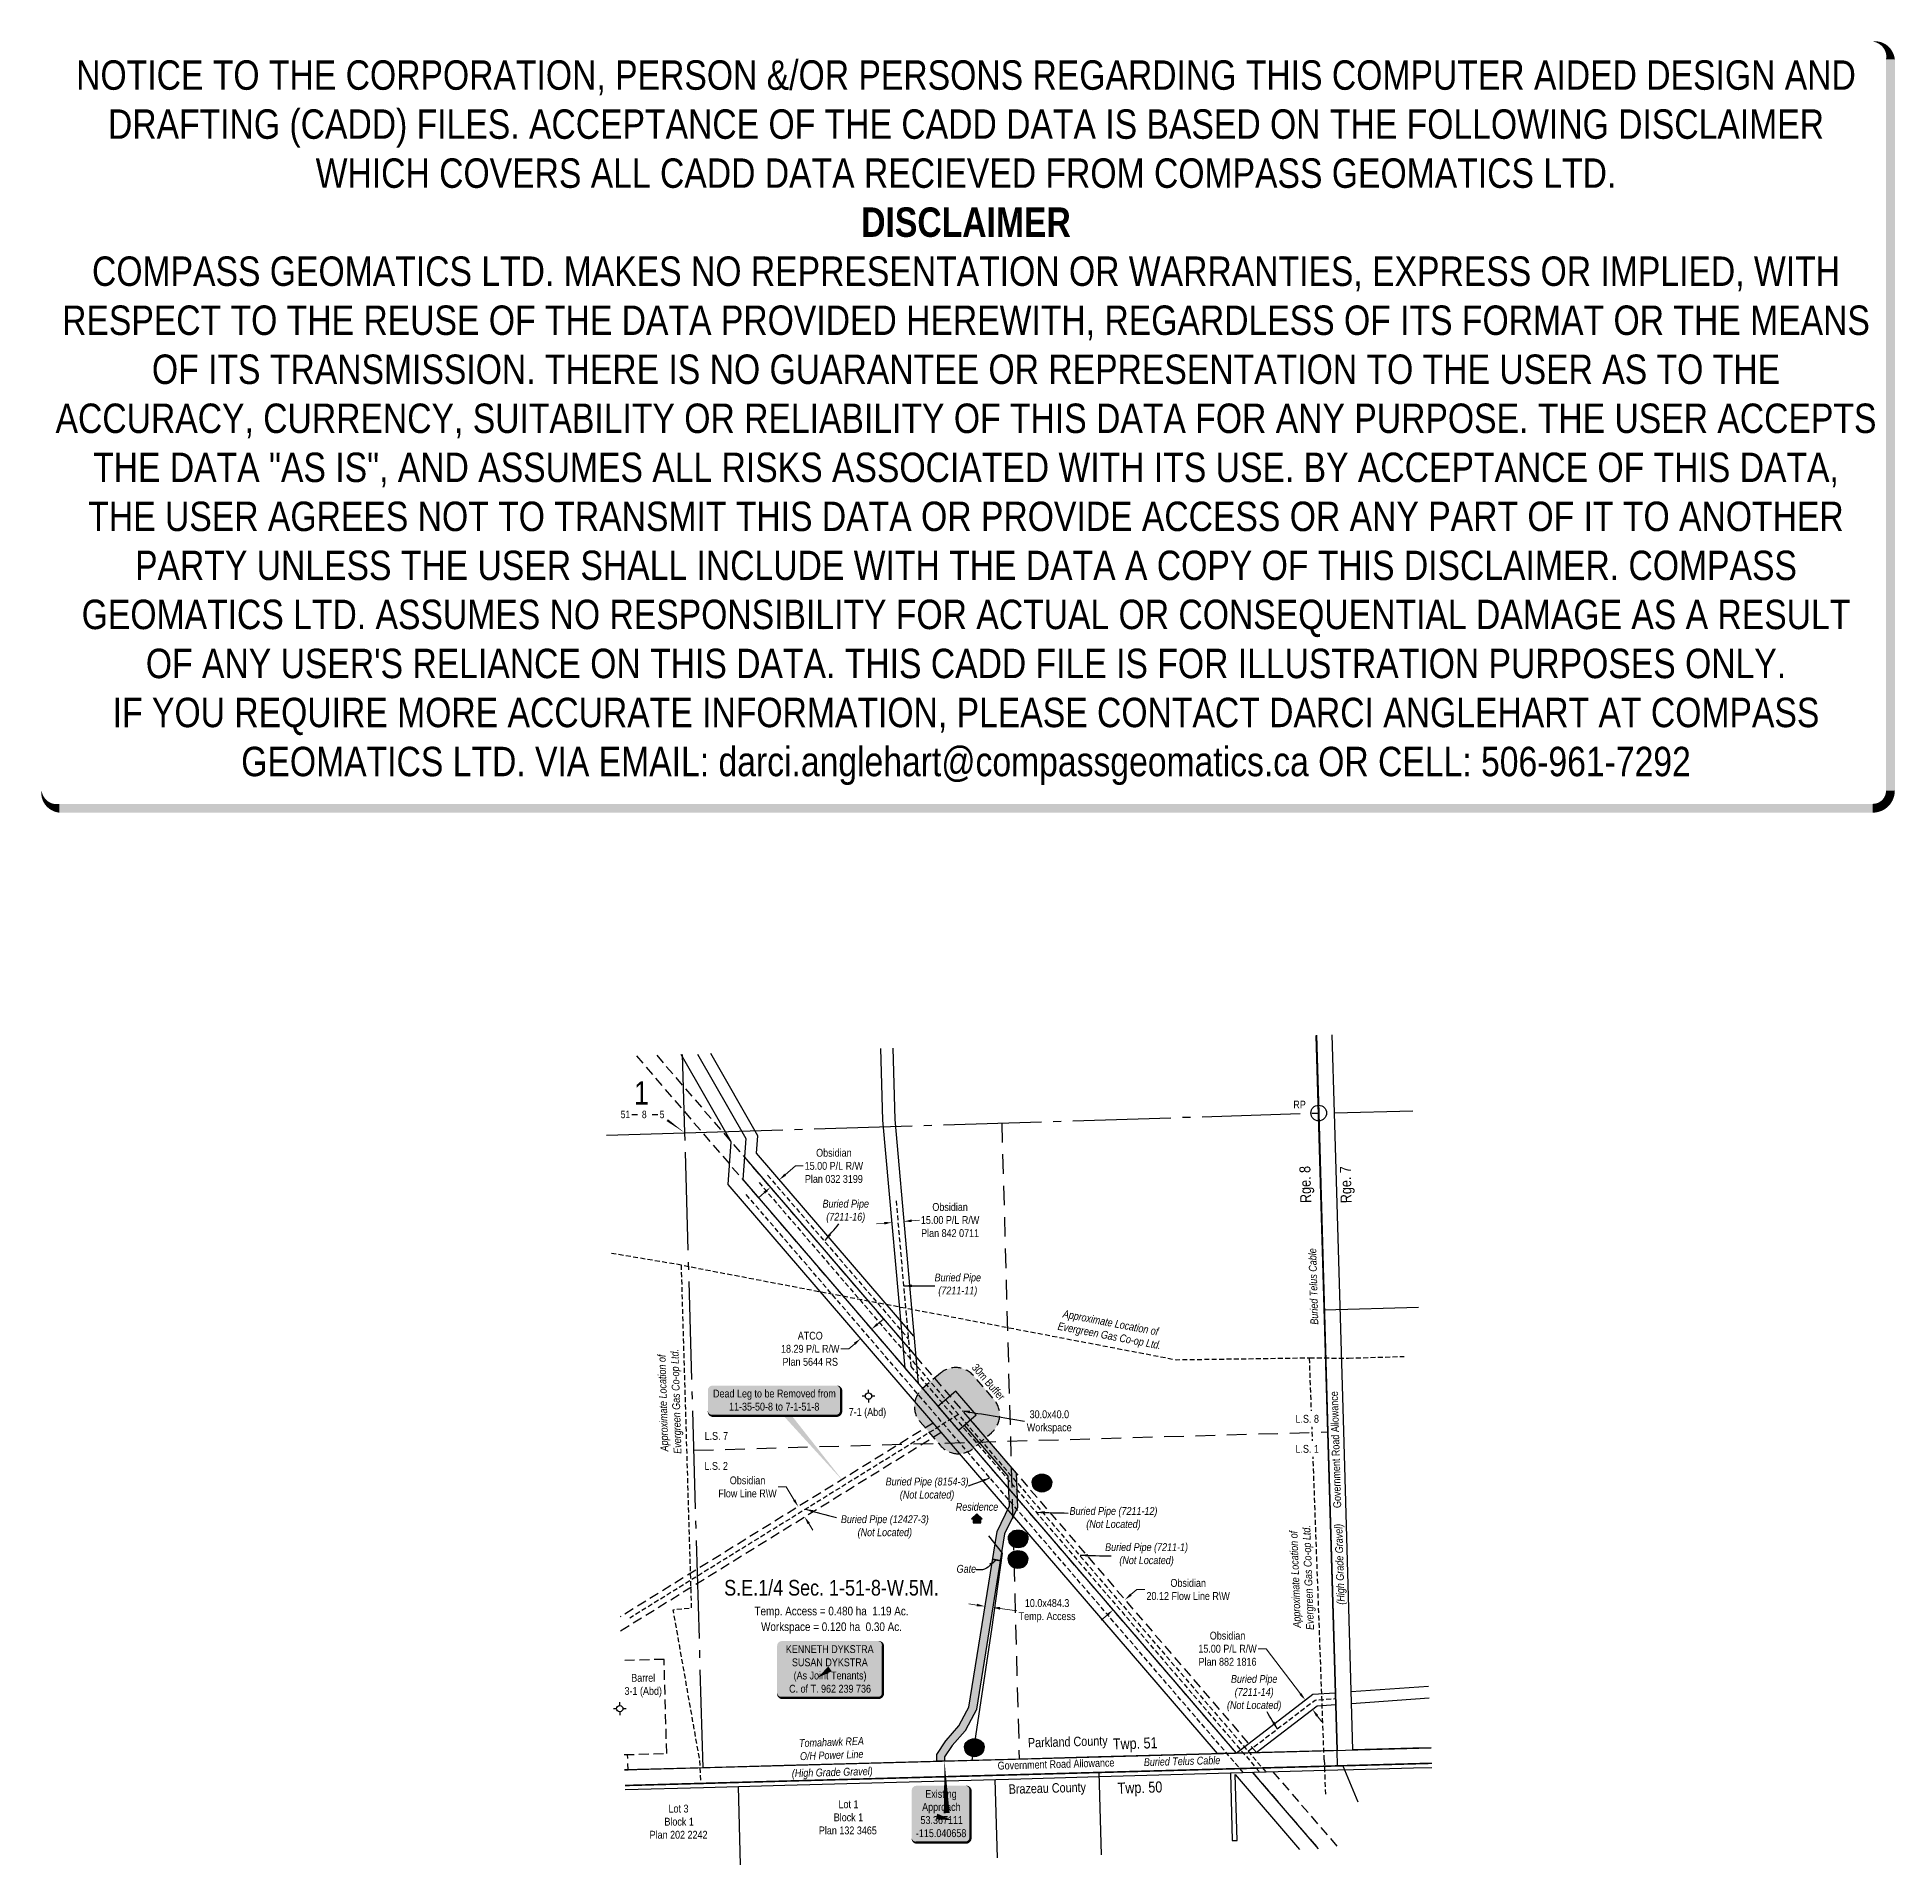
# Model space of a CAD drawing. Extents: x 629215 to 631584, y 5914767 to 5917097.
import ezdxf
from ezdxf.enums import TextEntityAlignment as Align

# ---------------------------------------------------------------- set-up
doc = ezdxf.new("R2010")
doc.units = 0
doc.header["$LTSCALE"] = 5
doc.header["$PDMODE"] = 3
doc.header["$PDSIZE"] = 10
for name, pattern in [('BORDER', [17.5, 5, -2.5, 5, -2.5, 0, -2.5]), ('foc-ACCESSROAD', [3.75, 2.5, -1.25]), ('foc-EZE', [3.75, 2.5, -1.25]), ('foc-FLOWLINE', [3.75, 2.5, -1.25]), ('foc-LSD', [8, 5, -3]), ('foc-QUARTERLINE', [33, 25, -3, 2, -3]), ('UG_PIPE', [1.875, 1.25, -0.625])]:
    doc.linetypes.add(name, pattern=pattern)
doc.layers.get('Defpoints').update_dxf_attribs({"color": 9})
for name, color, linetype in [('10', 1, 'Continuous'), ('35', 37, 'Continuous'), ('9', 3, 'Continuous'), ('AS-OWNER', 7, 'Continuous'), ('AS-PIPE-UG', 44, 'UG_PIPE'), ('AS-PIPE-UG-T', 44, 'Continuous'), ('AS-POWER', 104, 'foc-POWER'), ('AS-POWER-T', 104, 'Continuous'), ('AS-RESIDENCE', 14, 'Continuous'), ('AS-TELEPHONE-T', 224, 'Continuous'), ('AS-TELUS', 224, 'foc-TEL'), ('C-FLOWLINE', 13, 'foc-FLOWLINE'), ('C-RW', 13, 'Continuous'), ('C-SYMBOL', 7, 'Continuous'), ('CG-NOTES', 7, 'Continuous'), ('D-TXT', 6, 'Continuous'), ('DETAIL-T', 7, 'Continuous'), ('F-AR', 190, 'foc-ACCESSROAD'), ('F-RW', 190, 'Continuous'), ('F-WS', 190, 'foc-ACCESSROAD'), ('F-WS-S', 190, 'Continuous'), ('L-33', 7, 'Continuous'), ('L-AREAREQUIRED', 7, 'Continuous'), ('L-AREAWORK', 5, 'Continuous'), ('L-ROAD-T', 7, 'Continuous'), ('L-SEC', 7, 'Continuous'), ('L-SECLBL', 7, 'Continuous'), ('L-SECQ', 8, 'foc-QUARTERLINE'), ('L-SECTION-LSD', 7, 'foc-LSD'), ('L-TITLEDB', 4, 'Continuous'), ('L-TITLEDB-T', 4, 'Continuous'), ('P-BUFFER OUTLINE 30m', 40, 'foc-EZE'), ('P-BUFFER-H 30m', 51, 'Continuous'), ('P-BUFFER-T', 40, 'Continuous'), ('P-CROSSINGS', 250, 'Continuous'), ('P-TEMP-H1', 41, 'Continuous'), ('P-TEMP1', 46, 'Continuous'), ('P-TEMP_ACCESS ROAD', 46, 'Continuous')]:
    doc.layers.add(name, color=color, linetype=linetype)
doc.layers.add('AS-COUNTY', color=7, linetype='BORDER', lineweight=60, true_color=0xcc33ff)
for name, color, linetype, lineweight in [('AS-GENERAL', 48, 'Continuous', 18), ('C-AR-T', 13, 'Continuous', 9), ('C-FLOWLINE-T', 13, 'Continuous', 9), ('C-RW-T', 13, 'Continuous', 9), ('F-RW-T', 190, 'Continuous', 9), ('F-WS-T', 190, 'Continuous', 9), ('P-TEMP-T', 46, 'Continuous', 18), ('T-TEXT', 48, 'Continuous', 18)]:
    doc.layers.add(name, color=color, linetype=linetype, lineweight=lineweight)
doc.layers.add('DISCLAIMER', color=7, linetype='Continuous', plot=False)
doc.styles.add('100L', font='ARIALN.TTF', dxfattribs={"height": 11})
doc.styles.add('175L', font='ARIALN.TTF', dxfattribs={"height": 20})
doc.styles.add('240', font='ARIALN.TTF', dxfattribs={"height": 30})
doc.styles.add('80', font='ARIALN.TTF', dxfattribs={"height": 10})
doc.styles.add('80CG', font='ARIALN.TTF', dxfattribs={"height": 10})
doc.styles.add('80L', font='ARIALN.TTF', dxfattribs={"height": 10})
doc.styles.add('80LS', font='ARIALNI.TTF', dxfattribs={"height": 10})
doc.styles.add('Crossing', font='ARIALN.TTF', dxfattribs={"height": 10})
doc.styles.add('foc-LtypeFont', font='ARIALN.TTF', dxfattribs={"height": 7.35})
doc.styles.add('SIMPLEX', font='ARIALN.TTF')
doc.linetypes.add('foc-POWER', pattern='A,6,-1,["P",foc-LtypeFont,S=0.2,R=0,X=-0.625,Y=-0.75],-1.24,4', length=12.24)
doc.linetypes.add('foc-POWER-NOLINE', pattern='A,0,-4,["P",foc-LtypeFont,S=0.2,R=0,X=-0.625,Y=-0.75],-8.24', length=12.24)
doc.linetypes.add('foc-TEL', pattern='A,2,-1,["T",foc-LtypeFont,S=0.2,R=0,X=-0.425,Y=-0.75],-1.24,8', length=12.24)
doc.linetypes.add('foc-TEL-NOLINE', pattern='A,0,-2,["T",foc-LtypeFont,S=0.2,R=0,X=-0.425,Y=-0.75],-10.24', length=12.24)
doc.dimstyles.new('Compass 5 000', dxfattribs={"dimscale": 5, "dimtxt": 9, "dimasz": 2, "dimexe": 0.2, "dimexo": 0.0625, "dimgap": 0.5, "dimtad": 0, "dimtih": 1, "dimtoh": 1, "dimzin": 0, "dimdsep": 46, "dimtxsty": '80CG', "dimcen": 0.1, "dimse1": 1, "dimse2": 1, "dimclrd": 256, "dimclrt": 256, "dimaunit": 1, "dimadec": 4, "dimazin": 0, "dimtfac": 0.06, "dimtofl": 0, "dimtmove": 0, "dimatfit": 1, "dimfxl": 0.2, "dimtolj": 1, "dimtzin": 0, "dimlwd": -1, "dimarcsym": 0})

msp = doc.modelspace()

# ---------------------------------------------------------------- texts
at = {"layer": 'AS-PIPE-UG-T', "insert": (630246.054, 5915615.232), "char_height": 9.99669, "attachment_point": 2, "style": '100L'}
msp.add_mtext_dynamic_manual_height_columns('{\\fArial Narrow|b0|i1|c0|p34;Buried Pipe \\P(7211-16)}', width=68.06137, gutter_width=50, heights=[0], dxfattribs=at)
at = {"layer": 'AS-PIPE-UG-T', "char_height": 9.99669, "attachment_point": 2, "style": '100L'}
for s, insert, width in [('{\\fArial Narrow|b0|i1|c0|p34;Buried Pipe \\P(7211-11)}', (630388.94, 5915521.163), 122.6226), ('{\\fArial Narrow|b0|i1|c0|p34;Buried Pipe (8154-3) \\P(Not Located)}', (630349.74, 5915260.99), 122.6226), ('{\\fArial Narrow|b0|i1|c0|p34;Buried Pipe (7211-12)\\P(Not Located)}', (630587.478, 5915223.471), 111.47509), ('{\\fArial Narrow|b0|i1|c0|p34;Buried Pipe (12427-3)\\P(Not Located)}', (630295.889, 5915212.997), 122.6226), ('{\\fArial Narrow|b0|i1|c0|p34;Buried Pipe (7211-1)\\P(Not Located)}', (630629.662, 5915177.401), 105.10613), ('{\\fArial Narrow|b0|i1|c0|p34;Buried Pipe \\P(7211-14)\\P(Not Located)}', (630766.871, 5915009.36), 111.47509)]:
    msp.add_mtext(s, dxfattribs=dict(at, insert=insert, width=width))
at = {"layer": 'AS-RESIDENCE', "insert": (630386.34, 5915228.721), "char_height": 9.99669, "attachment_point": 1, "style": '175L'}
msp.add_mtext_dynamic_manual_height_columns('{\\fArial Narrow|b0|i1|c0|p34;Residence}', width=53.94038, gutter_width=100, heights=[0], dxfattribs=at)
at = {"layer": 'AS-TELEPHONE-T', "insert": (630838.745, 5915455.532), "char_height": 9.99914, "attachment_point": 1, "rotation": 91.657659, "style": '80L'}
msp.add_mtext_dynamic_manual_height_columns('\\pi0.31505;{\\fArial Narrow|b0|i1|c0|p34;Buried Telus Cable}', width=97.25889, gutter_width=49.999, heights=[0], dxfattribs=at)
at = {"layer": 'C-SYMBOL', "color": 3, "style": '175L'}
msp.add_text('S.E.1/4 Sec. 1-51-8-W.5M.', height=19.99338, dxfattribs=at).set_placement((630227.889, 5915104.574), align=Align.BOTTOM_CENTER)
at = {"layer": 'D-TXT', "color": 3, "char_height": 13.9954, "attachment_point": 1, "style": '80L'}
for s, width, insert, rotation in [('Rge. 8', 73.75526, (630825.689, 5915610.911), 91.483212), ('Rge. 7', 63.86109, (630877.18, 5915610.694), 91.318431)]:
    msp.add_mtext_dynamic_manual_height_columns(s, width=width, gutter_width=47.5, heights=[0], dxfattribs=dict(at, insert=insert, rotation=rotation))
at = {"layer": 'F-WS-T', "char_height": 9.9967, "attachment_point": 5, "style": '80CG'}
for s, insert in [('\\A1;\\P7-1 (Abd) ', (630273.722, 5915351.548)), ('\\A1;\\PBarrel\\P3-1 (Abd) ', (629987.771, 5915004.207))]:
    msp.add_mtext(s, dxfattribs=dict(at, insert=insert))
at = {"layer": 'L-33', "color": 200, "linetype": 'Continuous', "true_color": 0xcc33ff, "insert": (630503.133, 5914863.304), "char_height": 12, "attachment_point": 5, "rotation": 1.578133, "style": '240'}
msp.add_mtext_dynamic_manual_height_columns('Brazeau County', width=201.24694, gutter_width=45, heights=[0], dxfattribs=at)
at = {"layer": 'L-AREAREQUIRED', "color": 5, "style": '100L'}
msp.add_text('Workspace = 0.120 ha  0.30 Ac.', height=10.99636, dxfattribs=at).set_placement((630227.889, 5915062.088), align=Align.BOTTOM_CENTER)
at = {"layer": 'L-AREAWORK', "color": 5, "style": '100L'}
msp.add_text('Temp. Access = 0.480 ha  1.19 Ac.', height=10.99636, dxfattribs=at).set_placement((630227.889, 5915082.081), align=Align.BOTTOM_CENTER)
at = {"layer": 'L-TITLEDB-T', "char_height": 9.99669, "attachment_point": 1, "style": '80L'}
for s, insert in [('\\pi24.682;Lot 3\\P\\pi19.442;Block 1\\P\\pi0.54629;Plan 202 2242', (629995.363, 5914844.004)), ('\\pi25.47;Lot 1\\P\\pi19.442;Block 1\\P\\pi0.48151;Plan 132 3465', (630211.313, 5914849.522))]:
    msp.add_mtext_dynamic_manual_height_columns(s, width=73.47653, gutter_width=50, heights=[0], dxfattribs=dict(at, insert=insert))
at = {"layer": 'P-BUFFER-T', "insert": (630413.404, 5915407.673), "char_height": 9.99669, "attachment_point": 1, "rotation": 310.68522, "style": '80L'}
msp.add_mtext_dynamic_manual_height_columns('\\pi0.28774;30m Buffer', width=56.29372, gutter_width=50, heights=[0], dxfattribs=at)
at = {"layer": 'P-TEMP-T', "insert": (630471.164, 5915346.756), "char_height": 9.99669, "attachment_point": 1, "style": '80L'}
msp.add_mtext_dynamic_manual_height_columns('\\pi9.3867;30.0x40.0\\P\\pi5.7181;Workspace', width=68.06137, gutter_width=50, heights=[0], dxfattribs=at)
at = {"layer": 'T-TEXT', "style": '80LS'}
for rotation, p in [(91.661775, (630875.757, 5915150.533)), (1.578007, (630228.829, 5914885.449))]:
    msp.add_text('(High Grade Gravel)', height=9.99669, rotation=rotation, dxfattribs=at).set_placement(p, align=Align.MIDDLE_CENTER)
at = {"layer": 'T-TEXT', "insert": (630387.445, 5915149.71), "char_height": 10, "attachment_point": 1, "style": '80L'}
msp.add_mtext_dynamic_manual_height_columns('{\\fArial Narrow|b0|i1|c0|p34;Gate}', width=14.21084, gutter_width=50, heights=[0], dxfattribs=at)

# ---------------------------------------------------------------- blocks, each defined once
blk = doc.blocks.new('L-SECLBL')
at = {"layer": '9', "color": 7}
for p, q in [((-5.1, -27.8), (-12.3, -27.8)), ((20.7, -27.8), (13.5, -27.8))]:
    blk.add_line(p, q, dxfattribs=at)
at = {"layer": '10', "color": 2, "style": 'SIMPLEX'}
blk.add_attdef('SEC', text='', height=30, dxfattribs=at).set_placement((0, 0), align=Align.MIDDLE)
at = {"layer": '10', "color": 5, "style": '80L'}
blk.add_attdef('TWP', text='', height=9.5, dxfattribs=at).set_placement((-14.4, -27.4), align=Align.MIDDLE_RIGHT)
blk.add_attdef('RGE', text='', height=9.5, dxfattribs=at).set_placement((3.6, -27.4), align=Align.MIDDLE_CENTER)
blk.add_attdef('MER', text='', height=9.5, dxfattribs=at).set_placement((23.2, -27.4), align=Align.MIDDLE_LEFT)
blk = doc.blocks.new('*D379')
at = {"layer": 'Defpoints', "color": 0, "transparency": 16777216}
for p in [(630201.9, 5915511.6), (630215.8, 5915523.5), (630265, 5915438.2)]:
    blk.add_point(p, dxfattribs=at)
at = {"layer": 'F-RW-T', "transparency": 16777216}
for p, q in [((630286.5, 5915456.7), (630294.1, 5915463.2)), ((630257.5, 5915431.7), (630249.9, 5915425.2)), ((630249.9, 5915425.2), (630239.9, 5915425.2))]:
    blk.add_line(p, q, dxfattribs=at)
for points in [[(630285.4, 5915457.9), (630287.6, 5915455.4), (630278.9, 5915450.2)], [(630256.4, 5915433), (630258.6, 5915430.5), (630265, 5915438.2)]]:
    blk.add_solid(points, dxfattribs=at)
at = {"layer": 'F-RW-T', "transparency": 16777216, "insert": (630200.8, 5915425.2), "char_height": 10, "attachment_point": 5, "style": '80CG'}
blk.add_mtext('\\A1;ATCO\\P18.29 P/L R/W \\PPlan 5644 RS ', dxfattribs=at)
blk = doc.blocks.new('*D380')
at = {"layer": 'C-RW-T', "transparency": 16777216}
for p, q in [((630168.9, 5915647.2), (630181.8, 5915658.4)), ((630181.8, 5915658.4), (630191.8, 5915658.4)), ((630142.4, 5915624.4), (630134.8, 5915617.9))]:
    blk.add_line(p, q, dxfattribs=at)
for points in [[(630167.8, 5915648.5), (630170, 5915646), (630161.3, 5915640.7)], [(630141.3, 5915625.7), (630143.4, 5915623.2), (630149.9, 5915630.9)]]:
    blk.add_solid(points, dxfattribs=at)
at = {"layer": 'Defpoints', "color": 0, "transparency": 16777216}
for p in [(630153.4, 5915626.9), (630161.3, 5915640.7), (630164.8, 5915636.7)]:
    blk.add_point(p, dxfattribs=at)
at = {"layer": 'C-RW-T', "transparency": 16777216, "insert": (630230.9, 5915658.4), "char_height": 10, "attachment_point": 5, "style": '80CG'}
blk.add_mtext('\\A1;Obsidian\\P15.00 P/L R/W \\PPlan 032 3199', dxfattribs=at)
blk = doc.blocks.new('*D381')
at = {"layer": 'C-RW-T', "transparency": 16777216}
for p, q in [((630782, 5915042.8), (630772, 5915042.8)), ((630826, 5914985.2), (630782, 5915042.8)), ((630847.3, 5914957.4), (630853.3, 5914949.5))]:
    blk.add_line(p, q, dxfattribs=at)
for points in [[(630827.3, 5914986.2), (630824.7, 5914984.2), (630832.1, 5914977.3)], [(630848.6, 5914958.4), (630845.9, 5914956.4), (630841.2, 5914965.4)]]:
    blk.add_solid(points, dxfattribs=at)
at = {"layer": 'Defpoints', "color": 0, "transparency": 16777216}
for p in [(630831.2, 5914976.6), (630832.1, 5914977.3), (630840.3, 5914964.7)]:
    blk.add_point(p, dxfattribs=at)
at = {"layer": 'C-RW-T', "transparency": 16777216, "insert": (630732.9, 5915042.8), "char_height": 10, "attachment_point": 5, "style": '80CG'}
blk.add_mtext('\\A1;Obsidian\\P15.00 P/L R/W \\PPlan 882 1816', dxfattribs=at)
blk = doc.blocks.new('GABD')
for p, q in [((-0.81, 0), (-1.62, 0)), ((0, 0.81), (0, 1.62)), ((1.62, 0), (0.81, 0)), ((0, -0.81), (0, -1.62))]:
    blk.add_line(p, q)
blk.add_circle((0, 0), 0.8)
blk = doc.blocks.new('res_occ')
for points in [[(0.1, 0.89), (-1.26, -0.37), (1.46, -0.37)], [(-0.9, -1.43), (1.1, -1.43), (1.1, -0.37), (-0.9, -0.37)]]:
    blk.add_hatch(color=14).paths.add_polyline_path(points)
at = {"color": 14}
for points in [[(0.1, 0.89), (-1.26, -0.37), (1.46, -0.37)], [(-0.9, -1.43), (1.1, -1.43), (1.1, -0.37), (-0.9, -0.37)]]:
    blk.add_lwpolyline(points, close=True, dxfattribs=at)
blk = doc.blocks.new('*U392')
h = blk.add_hatch(color=59)
edge = h.paths.add_edge_path()
edge.add_line((-61.5, -37), (61.5, -37))
edge.add_arc((61.5, -31), 6, 270, 360)
edge.add_line((67.5, -31), (67.5, 29.5))
edge.add_arc((61.5, 29.5), 6, 0, 90)
edge.add_line((61.5, 35.5), (-61.5, 35.5))
edge.add_arc((-61.5, 29.5), 6, 90, 180)
edge.add_line((-67.5, 29.5), (-67.5, -31))
edge.add_arc((-61.5, -31), 6, 180, 270)
at = {"color": 1, "flags": 128}
blk.add_lwpolyline([(-61.5, -37, 3, 3, 0), (61.5, -37, 3, 3, 0.414214), (67.5, -31, 3, 3, 0), (67.5, 29.5, 3, 0, 0.414214), (61.5, 35.5, 0, 0, 0), (-61.5, 35.5, 0, 0, 0.414214), (-67.5, 29.5, 0, 0, 0), (-67.5, -31, 0, 3, 0.414214)], format="xyseb", close=True, dxfattribs=at)
blk.add_lwpolyline([(-16.3, -11.5, 0, 7.5, 0), (0, 0, 0, 0, 0)], format="xyseb", dxfattribs=at)
at = {"color": 1, "style": '80'}
blk.add_attdef('ENTER_TEXT_001', (-36, -5), '', height=10, dxfattribs=at)
blk = doc.blocks.new('*D394')
at = {"layer": 'C-FLOWLINE-T', "transparency": 16777216}
for p, q in [((630170, 5915249.1), (630160, 5915249.1)), ((630180.3, 5915232.4), (630170, 5915249.1)), ((630198.8, 5915202.5), (630204.1, 5915194))]:
    blk.add_line(p, q, dxfattribs=at)
for points in [[(630181.7, 5915233.3), (630178.9, 5915231.6), (630185.5, 5915223.9)], [(630200.2, 5915203.4), (630197.4, 5915201.6), (630193.6, 5915211)]]:
    blk.add_solid(points, dxfattribs=at)
at = {"layer": 'Defpoints', "color": 0, "transparency": 16777216}
for p in [(630185.5, 5915223.9), (629983, 5915098.6), (629991, 5915085.6)]:
    blk.add_point(p, dxfattribs=at)
at = {"layer": 'C-FLOWLINE-T', "transparency": 16777216, "insert": (630120.8, 5915249.1), "char_height": 10, "attachment_point": 5, "style": '80CG'}
blk.add_mtext('\\A1;Obsidian\\PFlow Line R\\\\W', dxfattribs=at)
blk = doc.blocks.new('*D404')
at = {"layer": 'C-RW-T', "transparency": 16777216}
for p, q in [((630295.2, 5915585.4), (630285.2, 5915584.5)), ((630330, 5915588.5), (630340, 5915589.3))]:
    blk.add_line(p, q, dxfattribs=at)
for points in [[(630295, 5915587), (630295.3, 5915583.7), (630305.1, 5915586.3)], [(630329.9, 5915590.1), (630330.2, 5915586.8), (630320.1, 5915587.6)]]:
    blk.add_solid(points, dxfattribs=at)
at = {"layer": 'Defpoints', "color": 0, "transparency": 16777216}
for p in [(630320.1, 5915587.6), (630307.1, 5915563.8), (630322, 5915565.2)]:
    blk.add_point(p, dxfattribs=at)
at = {"layer": 'C-RW-T', "transparency": 16777216, "insert": (630379.1, 5915589.3), "char_height": 10, "attachment_point": 5, "style": '80CG'}
blk.add_mtext('\\A1;Obsidian\\P15.00 P/L R/W \\PPlan 842 0711', dxfattribs=at)
blk = doc.blocks.new('xing2')
h = blk.add_hatch(color=50)
h.dxf.hatch_style = 1
edge = h.paths.add_edge_path()
edge.add_ellipse((0, 0), major_axis=(-12.5, 0), ratio=0.816297, start_angle=0, end_angle=360)
h = blk.add_hatch(color=250)
h.dxf.hatch_style = 1
edge = h.paths.add_edge_path()
edge.add_ellipse((0, -2), major_axis=(-12.5, 0), ratio=0.816297, start_angle=0, end_angle=180)
edge.add_line((12.5, -2), (12.5, 0))
edge.add_ellipse((0, 0), major_axis=(-12.5, 0), ratio=0.816297, start_angle=0, end_angle=180, ccw=False)
edge.add_line((-12.5, 0), (-12.5, -2))
at = {"color": 250}
blk.add_ellipse((0, 0), major_axis=(-12.5, 0), ratio=0.816297, dxfattribs=at)
blk.add_ellipse((0, -2), major_axis=(-12.5, 0), ratio=0.816297, start_param=0, end_param=3.141593, dxfattribs=at)
at = {"color": 250, "style": 'Crossing'}
blk.add_attdef('CROSSING', text='', height=9, dxfattribs=at).set_placement((0.1, 0), align=Align.MIDDLE_CENTER)
at = {"color": 250, "style": 'Crossing', "flags": 1}
for tag, p in [('DESCRIPTION', (0.1, -25.8)), ('OWNER', (0.1, -12.5)), ('LOCATION', (0.1, -39.3)), ('DWG_REF', (0.1, -52.8))]:
    blk.add_attdef(tag, text='', height=9, dxfattribs=at).set_placement(p, align=Align.MIDDLE_CENTER)
blk = doc.blocks.new('*U497')
h = blk.add_hatch(color=255)
edge = h.paths.add_edge_path()
edge.add_line((-31.5, -37), (31.5, -37))
edge.add_arc((31.5, -31), 6, 270, 360)
edge.add_line((37.5, -31), (37.5, 29.5))
edge.add_arc((31.5, 29.5), 6, 0, 90)
edge.add_line((31.5, 35.5), (-31.5, 35.5))
edge.add_arc((-31.5, 29.5), 6, 90, 180)
edge.add_line((-37.5, 29.5), (-37.5, -31))
edge.add_arc((-31.5, -31), 6, 180, 270)
at = {"color": 1, "flags": 128}
for points in [[(4.4, 66.9, 0, 7.5, 0), (7.2, 0.6, 0, 0, 0)], [(13.7, -8.3, 0, 7.5, 0), (-5.7, -3.7, 0, 0, 0)]]:
    blk.add_lwpolyline(points, format="xyseb", dxfattribs=at)
blk.add_lwpolyline([(-31.5, -37, 3, 3, 0), (31.5, -37, 3, 3, 0.414214), (37.5, -31, 3, 3, 0), (37.5, 29.5, 3, 0, 0.414214), (31.5, 35.5, 0, 0, 0), (-31.5, 35.5, 0, 0, 0.414214), (-37.5, 29.5, 0, 0, 0), (-37.5, -31, 0, 3, 0.414214)], format="xyseb", close=True, dxfattribs=at)
at = {"color": 1, "style": '80'}
blk.add_attdef('ENTER_TEXT_001', (-26.8, -4.9), '', height=10, dxfattribs=at)
blk = doc.blocks.new('*U498')
h = blk.add_hatch(color=254)
edge = h.paths.add_edge_path()
edge.add_line((-79, -20), (79, -20))
edge.add_arc((79, -14), 6, 270, 360)
edge.add_line((85, -14), (85, 12.5))
edge.add_arc((79, 12.5), 6, 0, 90)
edge.add_line((79, 18.5), (-79, 18.5))
edge.add_arc((-79, 12.5), 6, 90, 180)
edge.add_line((-85, 12.5), (-85, -14))
edge.add_arc((-79, -14), 6, 180, 270)
at = {"color": 1, "flags": 128}
blk.add_lwpolyline([(-79, -20, 3, 3, 0), (79, -20, 3, 3, 0.414214), (85, -14, 3, 3, 0), (85, 12.5, 3, 0, 0.414214), (79, 18.5, 0, 0, 0), (-79, 18.5, 0, 0, 0.414214), (-85, 12.5, 0, 0, 0), (-85, -14, 0, 3, 0.414214)], format="xyseb", close=True, dxfattribs=at)
blk.add_lwpolyline([(89.1, -105.1, 0, 10, 0), (0, 0, 5, 5, 0)], format="xyseb", dxfattribs=at)
at = {"color": 1, "style": '80'}
blk.add_attdef('ENTER_TEXT_001', (-36, -5), '', height=10, dxfattribs=at)
blk = doc.blocks.new('*D499')
at = {"layer": 'C-FLOWLINE-T', "transparency": 16777216}
for p, q in [((630609.7, 5915111.8), (630617.3, 5915118.3)), ((630617.3, 5915118.3), (630627.3, 5915118.3)), ((630579.3, 5915085.6), (630571.7, 5915079.1))]:
    blk.add_line(p, q, dxfattribs=at)
for points in [[(630608.6, 5915113.1), (630610.8, 5915110.5), (630602.1, 5915105.3)], [(630578.2, 5915086.9), (630580.4, 5915084.4), (630586.8, 5915092.2)]]:
    blk.add_solid(points, dxfattribs=at)
at = {"layer": 'Defpoints', "color": 0, "transparency": 16777216}
for p in [(630601, 5915106.6), (630602.1, 5915105.3), (630585.7, 5915093.4)]:
    blk.add_point(p, dxfattribs=at)
at = {"layer": 'C-FLOWLINE-T', "transparency": 16777216, "insert": (630682.7, 5915118.3), "char_height": 10, "attachment_point": 5, "style": '80CG'}
blk.add_mtext('\\A1;Obsidian\\P20.12 Flow Line R\\\\W', dxfattribs=at)
blk = doc.blocks.new('*D503')
at = {"layer": 'Defpoints', "color": 0, "transparency": 16777216}
for p in [(630432.9, 5915095.7), (630416.6, 5915052.4), (630426.5, 5915051)]:
    blk.add_point(p, dxfattribs=at)
at = {"layer": 'P-TEMP-T', "transparency": 16777216}
for p, q in [((630413.1, 5915098.5), (630403.2, 5915100)), ((630442.8, 5915094.3), (630464.3, 5915091.2))]:
    blk.add_line(p, q, dxfattribs=at)
for points in [[(630413.4, 5915100.2), (630412.9, 5915096.9), (630423, 5915097.1)], [(630443, 5915095.9), (630442.6, 5915092.6), (630432.9, 5915095.7)]]:
    blk.add_solid(points, dxfattribs=at)
at = {"layer": 'P-TEMP-T', "transparency": 16777216, "insert": (630502.8, 5915091.2), "char_height": 10, "attachment_point": 5, "style": '80CG'}
blk.add_mtext('\\A1;10.0x484.3 \\PTemp. Access', dxfattribs=at)
blk = doc.blocks.new('RP')
at = {"layer": '35', "color": 3}
blk.add_circle((0, 0), 10, dxfattribs=at)
at = {"layer": '35', "color": 3, "style": '80'}
blk.add_attdef('RP_001', (-32.4, 5.8), '', height=10, dxfattribs=at)
blk = doc.blocks.new('Disclaimer_Legal')
at = {"layer": 'DISCLAIMER', "color": 254, "flags": 128}
blk.add_lwpolyline([(-3612.9, -1104.6, 37.5, 37.5, 0), (4096.1, -1104.6, 37.5, 37.5, 0.414214), (4171.1, -1029.6, 37.5, 37.5, 0), (4171.1, 2078.7, 37.5, 0, 0.414214), (4096.1, 2153.7, 0, 0, 0), (-3612.9, 2153.7, 0, 0, 0.414214), (-3687.9, 2078.7, 0, 0, 0), (-3687.9, -1029.6, 0, 37.5, 0.414214)], format="xyseb", close=True, dxfattribs=at)
at = {"layer": 'DISCLAIMER', "color": 254, "insert": (241.6, 533.9), "char_height": 125, "width": 7717.568, "attachment_point": 5, "style": '80'}
blk.add_mtext('NOTICE TO THE CORPORATION, PERSON &/OR PERSONS REGARDING THIS COMPUTER AIDED DESIGN AND DRAFTING (CADD) FILES. ACCEPTANCE OF THE CADD DATA IS BASED ON THE FOLLOWING DISCLAIMER WHICH COVERS ALL CADD DATA RECIEVED FROM COMPASS GEOMATICS LTD.\\P{\\fArial Narrow|b1|i0|c0|p34;DISCLAIMER}\\PCOMPASS GEOMATICS LTD. MAKES NO REPRESENTATION OR WARRANTIES, EXPRESS OR IMPLIED, WITH RESPECT TO THE REUSE OF THE DATA PROVIDED HEREWITH, REGARDLESS OF ITS FORMAT OR THE MEANS OF ITS TRANSMISSION. THERE IS NO GUARANTEE OR REPRESENTATION TO THE USER AS TO THE ACCURACY, CURRENCY, SUITABILITY OR RELIABILITY OF THIS DATA FOR ANY PURPOSE. THE USER ACCEPTS THE DATA "AS IS", AND ASSUMES ALL RISKS ASSOCIATED WITH ITS USE. BY ACCEPTANCE OF THIS DATA, THE USER AGREES NOT TO TRANSMIT THIS DATA OR PROVIDE ACCESS OR ANY PART OF IT TO ANOTHER PARTY UNLESS THE USER SHALL INCLUDE WITH THE DATA A COPY OF THIS DISCLAIMER. COMPASS GEOMATICS LTD. ASSUMES NO RESPONSIBILITY FOR ACTUAL OR CONSEQUENTIAL DAMAGE AS A RESULT OF ANY USER\'S RELIANCE ON THIS DATA. THIS CADD FILE IS FOR ILLUSTRATION PURPOSES ONLY.\\PIF YOU REQUIRE MORE ACCURATE INFORMATION, PLEASE CONTACT DARCI ANGLEHART AT COMPASS GEOMATICS LTD. VIA EMAIL: darci.anglehart@compassgeomatics.ca OR CELL: 506-961-7292', dxfattribs=at)

# ---------------------------------------------------------------- dimensions: what is measured, and where the dimension line sits
at = {"layer": 'C-FLOWLINE-T'}
dim = msp.add_aligned_dim(p1=(630585.744, 5915093.445), p2=(630600.992, 5915106.561), distance=-1.688, text='Obsidian\\P20.12 Flow Line R\\\\W', dimstyle='Compass 5 000', dxfattribs=at)
dim.commit()
dim.dimension.update_dxf_attribs({"geometry": '*D499', "text_midpoint": (630682.709, 5915118.324)})
at = {"layer": 'C-RW-T', "color": 1}
dim = msp.add_linear_dim(base=(630161.304, 5915640.723), p1=(630153.438, 5915626.875), p2=(630164.804, 5915636.656), angle=40.713719, text='Obsidian\\P15.00 P/L R/W \\PPlan 032 3199', dimstyle='Compass 5 000', dxfattribs=at)
dim.commit()
dim.dimension.update_dxf_attribs({"geometry": '*D380', "text_midpoint": (630230.893, 5915658.366), "dimtype": 161})
at = {"layer": 'C-RW-T', "color": 3}
dim = msp.add_aligned_dim(p1=(630307.121, 5915563.841), p2=(630322.046, 5915565.167), distance=22.501, text='Obsidian\\P15.00 P/L R/W \\PPlan 842 0711', dimstyle='Compass 5 000', dxfattribs=at)
dim.commit()
dim.dimension.update_dxf_attribs({"geometry": '*D404', "text_midpoint": (630379.063, 5915589.349)})
at = {"layer": 'F-RW-T', "color": 1}
dim = msp.add_linear_dim(base=(630265.046, 5915438.236), p1=(630215.799, 5915523.527), p2=(630201.938, 5915511.604), angle=220.701233, text='ATCO\\P18.29 P/L R/W \\PPlan 5644 RS ', dimstyle='Compass 5 000', dxfattribs=at)
dim.commit()
dim.dimension.update_dxf_attribs({"geometry": '*D379', "text_midpoint": (630200.798, 5915425.194), "dimtype": 161})
at = {"layer": 'P-TEMP-T', "color": 3}
dim = msp.add_linear_dim(base=(630432.914, 5915095.692), p1=(630416.573, 5915052.384), p2=(630426.469, 5915050.958), angle=351.801868, text='10.0x484.3 \\PTemp. Access', dimstyle='Compass 5 000', dxfattribs=at)
dim.commit()
dim.dimension.update_dxf_attribs({"geometry": '*D503', "text_midpoint": (630502.756, 5915091.166), "dimtype": 161})

# ---------------------------------------------------------------- hatches: boundary and pattern name
at = {"layer": 'P-BUFFER-H 30m'}
h = msp.add_hatch(color=256, dxfattribs=at)
h.dxf.hatch_style = 1
edge = h.paths.add_edge_path()
edge.add_line((630366.76, 5915394.045), (630344.019, 5915374.494))
edge.add_arc((630363.569, 5915351.753), 29.99, 130.68522, 220.68522)
edge.add_line((630340.828, 5915332.202), (630366.895, 5915301.88))
edge.add_arc((630389.637, 5915321.431), 29.99, 220.68522, 310.68522)
edge.add_line((630409.187, 5915298.689), (630431.929, 5915318.24))
edge.add_arc((630412.378, 5915340.981), 29.99, 310.68522, 400.68522)
edge.add_line((630435.12, 5915360.532), (630409.052, 5915390.854))
edge.add_arc((630386.311, 5915371.303), 29.99, 40.68522, 130.68522)
at = {"layer": 'P-TEMP-H1'}
h = msp.add_hatch(color=256, dxfattribs=at)
h.dxf.hatch_style = 1
h.paths.add_polyline_path([(630386.311, 5915371.303), (630363.569, 5915351.753), (630389.637, 5915321.431), (630412.378, 5915340.981)])
h = msp.add_hatch(color=256, dxfattribs=at)
h.dxf.hatch_style = 1
edge = h.paths.add_edge_path()
edge.add_line((630453.321, 5915262.908), (630397.31, 5915328.024))
edge.add_line((630397.31, 5915328.024), (630404.889, 5915334.543))
edge.add_line((630404.889, 5915334.543), (630463.171, 5915266.787))
edge.add_line((630463.171, 5915266.787), (630464.924, 5915222.776))
edge.add_line((630464.924, 5915222.776), (630448.693, 5915189.399))
edge.add_line((630448.693, 5915189.399), (630412.814, 5914965.902))
edge.add_arc((630407.879, 5914966.694), 4.998, 331.624425, 350.879895, ccw=False)
edge.add_line((630412.277, 5914964.319), (630409.314, 5914958.834))
edge.add_line((630409.314, 5914958.834), (630398.857, 5914939.176))
edge.add_arc((630394.444, 5914941.524), 4.998, 318.570359, 331.988597, ccw=False)
edge.add_line((630398.192, 5914938.216), (630381.742, 5914919.577))
edge.add_line((630381.742, 5914919.577), (630372.003, 5914904.804))
edge.add_line((630372.003, 5914904.804), (630372.003, 5914899.562))
edge.add_line((630372.003, 5914899.562), (630362.007, 5914899.289))
edge.add_line((630362.007, 5914899.289), (630362.007, 5914907.802))
edge.add_line((630362.007, 5914907.802), (630373.589, 5914925.372))
edge.add_arc((630377.762, 5914922.621), 4.998, 138.570359, 146.607583, ccw=False)
edge.add_line((630374.014, 5914925.928), (630390.308, 5914944.39))
edge.add_line((630390.308, 5914944.39), (630400.496, 5914963.543))
edge.add_arc((630404.909, 5914961.196), 4.998, 151.624426, 151.988598, ccw=False)
edge.add_line((630400.511, 5914963.571), (630403.078, 5914968.324))
edge.add_line((630403.078, 5914968.324), (630439.057, 5915192.442))
edge.add_line((630439.057, 5915192.442), (630454.835, 5915224.889))
edge.add_line((630454.835, 5915224.889), (630453.321, 5915262.908))

# ---------------------------------------------------------------- linework, layer by layer
at = {"layer": 'AS-GENERAL', "const_width": 1.999, "flags": 128}
msp.add_lwpolyline([(630432.38, 5915157.125), (630445.356, 5915154.626)], dxfattribs=at)
at = {"layer": 'AS-PIPE-UG'}
for p, q in [((630135.446, 5915637.135), (630781.745, 5914885.776)), ((630310.184, 5915613.964), (630328.939, 5915402.852)), ((630856.156, 5914901.018), (630837.412, 5915413.725)), ((630837.412, 5915413.725), (630887.122, 5915413.31)), ((630887.122, 5915413.31), (630958.207, 5915415.512)), ((630328.939, 5915402.852), (630773.9, 5914885.56)), ((630856.156, 5914901.018), (630857.647, 5914857.309))]:
    msp.add_line(p, q, dxfattribs=at)
at = {"layer": 'AS-PIPE-UG', "flags": 128}
for points in [[(630146.396, 5915646.553), (630325.811, 5915438.064)], [(630036.522, 5915531.923), (629945.249, 5915547.135)], [(630759.136, 5914912.06), (630844.624, 5914977.427), (630870.514, 5914979.254)]]:
    msp.add_lwpolyline(points, dxfattribs=at)
at = {"layer": 'AS-POWER', "flags": 128}
msp.add_lwpolyline([(630407.061, 5914900.522), (630432.37, 5915067.194), (630445.766, 5915164.642), (630428.531, 5915186.785)], dxfattribs=at)
at = {"layer": 'AS-POWER', "linetype": 'foc-POWER-NOLINE', "flags": 128}
msp.add_lwpolyline([(629964.103, 5914888.418), (630992.769, 5914916.664)], dxfattribs=at)
at = {"layer": 'AS-TELUS'}
msp.add_line((630879.822, 5914893.658), (630898.891, 5914847.702), dxfattribs=at)
msp.add_lwpolyline([(630856.297, 5915475.04), (630976.334, 5915478.155)], dxfattribs=at)
at = {"layer": 'AS-TELUS', "linetype": 'foc-TEL-NOLINE', "flags": 128}
msp.add_lwpolyline([(630873.313, 5914893.479), (630993.284, 5914896.783)], dxfattribs=at)
at = {"layer": 'C-FLOWLINE'}
for p, q in [((629979.125, 5915798.674), (630743.761, 5914909.742)), ((630764.777, 5914885.309), (630848.808, 5914787.618)), ((630790.694, 5914886.023), (630874.724, 5914788.332))]:
    msp.add_line(p, q, dxfattribs=at)
msp.add_lwpolyline([(629959.025, 5915065.83), (630367.767, 5915318.818), (630357.71, 5915330.51), (629958.521, 5915083.435)], dxfattribs=at)
at = {"layer": 'C-RW'}
for p, q in [((630890.677, 5914988.194), (630989.2, 5914995.147)), ((630891.113, 5914973.193), (630989.822, 5914980.159))]:
    msp.add_line(p, q, dxfattribs=at)
at = {"layer": 'C-RW', "flags": 128}
for points in [[(630305.986, 5915808.553), (630308.52, 5915717.429), (630338.409, 5915380.986)], [(630057, 5915801.027), (630118.603, 5915693.197), (630116.837, 5915669.407), (630335.34, 5915415.496)], [(630321.638, 5915400.571), (630293.543, 5915716.555), (630290.997, 5915808.1)]]:
    msp.add_lwpolyline(points, dxfattribs=at)
at = {"layer": 'C-RW'}
for points in [[(630333.066, 5915441.127), (630132.25, 5915674.485), (630133.896, 5915696.657), (630073.977, 5915801.541)], [(630743.761, 5914909.742), (630841.855, 5914984.748), (630869.986, 5914986.733)], [(630769.364, 5914910.443), (630847.394, 5914970.106), (630871.042, 5914971.775)], [(630736.541, 5914884.531), (630738.913, 5914798.331), (630745.005, 5914798.499), (630742.696, 5914882.388), (630824.801, 5914786.957)], [(630764.311, 5914885.296), (630848.36, 5914787.606)]]:
    msp.add_lwpolyline(points, dxfattribs=at)
at = {"layer": 'F-AR', "flags": 128}
msp.add_lwpolyline([(629964.108, 5914888.255), (629968.384, 5914888.378), (629967.822, 5914907.948)], dxfattribs=at)
at = {"layer": 'F-RW'}
msp.add_lwpolyline([(630057.008, 5915801.028), (630118.603, 5915693.197), (630114.728, 5915641.027), (630743.761, 5914909.742), (630720.198, 5914909.096), (630095.934, 5915634.839), (630099.955, 5915688.98), (630036.309, 5915800.402)], dxfattribs=at)
at = {"layer": 'F-WS'}
msp.add_lwpolyline([(629963.548, 5914907.825), (630017.784, 5914909.384), (630014.336, 5915029.295), (629960.115, 5915027.736)], dxfattribs=at)
at = {"layer": 'L-SEC'}
for points in [[(630846.24, 5915824.881), (630849.166, 5915725.799), (630860.952, 5915319.537)], [(630992.767, 5914916.566), (630969.192, 5914915.919), (630892.842, 5914913.825), (630881.057, 5915320.045), (630869.272, 5915726.265), (630866.341, 5915825.488)]]:
    msp.add_lwpolyline(points, dxfattribs=at)
at = {"layer": 'L-SECLBL', "flags": 128}
msp.add_lwpolyline([(630040.866, 5915700.527, 0, 2.999, 0), (630018.388, 5915716.78, 0, 0, 0)], format="xyseb", dxfattribs=at)
at = {"layer": 'L-SECQ'}
for p, q in [((630040.866, 5915700.527), (630037.992, 5915800.453)), ((630040.866, 5915700.527), (630849.166, 5915725.799)), ((630869.272, 5915726.265), (630969.002, 5915728.579)), ((629940.948, 5915697.403), (630040.866, 5915700.527)), ((630064.143, 5914891.132), (630040.866, 5915700.527))]:
    msp.add_line(p, q, dxfattribs=at)
at = {"layer": 'L-SECTION-LSD'}
msp.add_line((630445.016, 5915713.163), (630467.283, 5914902.234), dxfattribs=at)
at = {"layer": 'L-TITLEDB'}
msp.add_line((630568.89, 5914885.093), (630571.936, 5914779.991), dxfattribs=at)
at = {"layer": 'L-TITLEDB', "flags": 128}
for points in [[(630108.837, 5914867.238), (630111.59, 5914767.308)], [(630439.478, 5914776.341), (630436.724, 5914876.271)]]:
    msp.add_lwpolyline(points, dxfattribs=at)
at = {"layer": 'P-BUFFER OUTLINE 30m', "flags": 128}
msp.add_lwpolyline([(630366.76, 5915394.045), (630344.019, 5915374.494, 0.41421356), (630340.828, 5915332.202), (630366.895, 5915301.88, 0.41421356), (630409.187, 5915298.689), (630431.929, 5915318.24, 0.41421356), (630435.12, 5915360.532), (630409.052, 5915390.854, 0.41421356)], format="xyb", close=True, dxfattribs=at)
at = {"layer": 'P-TEMP1', "flags": 128}
msp.add_lwpolyline([(630386.311, 5915371.303), (630363.569, 5915351.753), (630389.637, 5915321.431), (630412.378, 5915340.981), (630386.311, 5915371.303)], dxfattribs=at)
msp.add_lwpolyline([(630386.311, 5915371.303), (630363.569, 5915351.753), (630389.637, 5915321.431), (630412.378, 5915340.981), (630386.311, 5915371.303)], dxfattribs=at)
at = {"layer": 'P-TEMP_ACCESS ROAD', "flags": 128}
msp.add_lwpolyline([(630453.321, 5915262.908), (630397.31, 5915328.024), (630404.889, 5915334.543), (630463.171, 5915266.787), (630464.924, 5915222.776), (630448.693, 5915189.399), (630412.814, 5914965.902, -0.08421609), (630412.277, 5914964.319), (630409.314, 5914958.834), (630398.857, 5914939.176, -0.0586151), (630398.192, 5914938.216), (630381.742, 5914919.577), (630372.003, 5914904.804), (630372.003, 5914899.562), (630362.007, 5914899.289), (630362.007, 5914907.802), (630373.589, 5914925.372, -0.03508339), (630374.014, 5914925.928), (630390.308, 5914944.39), (630400.496, 5914963.543, -0.001589), (630400.511, 5914963.571), (630403.078, 5914968.324), (630439.057, 5915192.442), (630454.835, 5915224.889)], format="xyb", close=True, dxfattribs=at)

# ---------------------------------------------------------------- block references
at = {"layer": 'AS-OWNER', "color": 3}
ref = msp.add_blockref('*U392', (630226.039, 5915017.099), dxfattribs=dict(at, xscale=0.999669, yscale=0.999669, zscale=0.999669))
ref.add_attrib('ENTER_TEXT_001', 'KENNETH DYKSTRA', (630169.622, 5915037.352), dxfattribs={"layer": '0', "color": 1, "height": 9.99669, "style": '80'})
ref.add_attrib('ENTER_TEXT_002', 'SUSAN DYKSTRA', (630177.416, 5915020.513), dxfattribs={"layer": '0', "color": 1, "height": 9.99669, "style": '80'})
ref.add_attrib('ENTER_TEXT_003', '(As Joint Tenants)', (630179.574, 5915003.682), dxfattribs={"layer": '0', "color": 1, "height": 9.99669, "style": '80'})
ref.add_attrib('ENTER_TEXT_004', 'C. of T. 962 239 736', (630173.826, 5914986.843), dxfattribs={"layer": '0', "color": 1, "height": 9.99669, "style": '80'})
at = {"layer": 'AS-RESIDENCE', "color": 3, "xscale": 4.998345000000014, "yscale": 4.998345000000014, "zscale": 4.998345000000014}
msp.add_blockref('res_occ', (630412.826, 5915210.448), dxfattribs=at)
at = {"layer": 'C-AR-T', "color": 3}
msp.add_blockref('RP', (630849.166, 5915725.799), dxfattribs=at).add_auto_attribs({'RP_001': 'RP'})
at = {"layer": 'CG-NOTES', "color": 3}
ref = msp.add_blockref('*U497', (630367.596, 5914832.635), dxfattribs=dict(at, xscale=0.999669, yscale=0.999669, zscale=0.999669))
ref.add_attrib('ENTER_TEXT_001', 'Existing', (630347.487, 5914852.755), dxfattribs={"layer": '0', "color": 1, "height": 9.9967, "style": '80'})
ref.add_attrib('ENTER_TEXT_002', 'Approach', (630343.48, 5914836.094), dxfattribs={"layer": '0', "color": 1, "height": 9.9967, "style": '80'})
ref.add_attrib('ENTER_TEXT_003', '53.367111', (630341.36, 5914819.392), dxfattribs={"layer": '0', "color": 1, "height": 9.9967, "style": '80'})
ref.add_attrib('ENTER_TEXT_004', '-115.040658', (630335.516, 5914802.69), dxfattribs={"layer": '0', "color": 1, "height": 9.99669, "style": '80'})
at = {"layer": 'DISCLAIMER', "color": 3, "xscale": 0.3, "yscale": 0.3, "zscale": 0.3}
msp.add_blockref('Disclaimer_Legal', (630326.911, 5916445.758), dxfattribs=at)
at = {"layer": 'F-WS-S', "color": 1, "xscale": 4.998345000000027, "yscale": 4.998345000000027, "zscale": 4.998345000000027}
for p in [(630275.084, 5915364.906), (629957.899, 5914966.412)]:
    msp.add_blockref('GABD', p, dxfattribs=at)
at = {"layer": 'L-SECLBL', "xscale": 0.999669, "yscale": 0.999669, "zscale": 0.999669}
msp.add_blockref('L-SECLBL', (629985.529, 5915751.438), dxfattribs=at).add_auto_attribs({'SEC': '1', 'TWP': '51', 'RGE': '8', 'MER': '5'})
at = {"layer": 'P-CROSSINGS', "xscale": 0.999669, "yscale": 0.999669, "zscale": 0.999669}
for p, values in [((630496.274, 5915255.213), {'CROSSING': 'X4'}), ((630465.881, 5915183.988), {'CROSSING': 'X3'}), ((630465.661, 5915157.808), {'CROSSING': 'X2'}), ((630410.036, 5914917.79), {'CROSSING': 'X1'})]:
    msp.add_blockref('xing2', p, dxfattribs=at).add_auto_attribs(values)

msp.set_redraw_order([(e.dxf.handle, doc.entitydb.next_handle()) for e in msp.query("TEXT MTEXT ATTDEF DIMENSION ARC_DIMENSION")])  # texts and dimensions are drawn at this point

# ---------------------------------------------------------------- leaders
at = {"layer": 'AS-PIPE-UG-T', "path_type": 1}
for points in [[(630219.625, 5915563.371), (630237.279, 5915584.406)], [(630429.968, 5915260.524), (630402.204, 5915250.155)]]:
    msp.add_leader(points, dimstyle='Compass 5 000', dxfattribs=at)
for points in [[(630320.427, 5915505.446), (630359.443, 5915505.455)], [(630194.643, 5915220.622), (630234.071, 5915210.12)], [(630490.034, 5915216.756), (630529.562, 5915215.854)], [(630544.775, 5915162.029), (630584.303, 5915161.128)], [(630796.702, 5914940.402), (630783.246, 5914962.567)]]:
    msp.add_leader(points, dimstyle='Compass 5 000', override={"dimgap": 0.5, "dimtad": 0}, dxfattribs=at)
at = {"layer": 'P-TEMP-T', "path_type": 1}
msp.add_leader([(630394.427, 5915346.197), (630473.983, 5915333.155)], dimstyle='Compass 5 000', override={"dimgap": 0.5, "dimtad": 0}, dxfattribs=at)
at = {"layer": 'T-TEXT', "path_type": 1}
msp.add_leader([(630438.264, 5915155.991), (630420.551, 5915143.613), (630412.276, 5915143.38)], dimstyle='Compass 5 000', override={"dimgap": 0.5, "dimtad": 0}, dxfattribs=at)

# ---------------------------------------------------------------- next in the draw order: texts
at = {"layer": 'D-TXT', "color": 3, "char_height": 13.9906, "attachment_point": 1, "style": '80L', "bg_fill": 3, "box_fill_scale": 1, "bg_fill_color": 256, "bg_fill_transparency": 0}
for s, width, insert, rotation in [('Twp. 51', 101.36083, (630586.447, 5914928.343), 1.693033), ('Twp. 50', 61.08106, (630592.529, 5914872.052), 1.693077)]:
    msp.add_mtext_dynamic_manual_height_columns(s, width=width, gutter_width=47.484, heights=[0], dxfattribs=dict(at, insert=insert, rotation=rotation))

# ---------------------------------------------------------------- next in the draw order: linework, layer by layer
at = {"layer": 'AS-COUNTY', "const_width": 1.999, "flags": 128}
msp.add_lwpolyline([(630993.317, 5914896.784), (629964.675, 5914868.445)], dxfattribs=at)
at = {"layer": 'AS-PIPE-UG', "flags": 128}
msp.add_lwpolyline([(630061.374, 5914875.329), (630059.725, 5914901.479), (630026.044, 5915092.635), (630049.462, 5915094.897), (630036.522, 5915531.923), (630667.445, 5915411.32), (630837.412, 5915413.725)], dxfattribs=at)
at = {"layer": 'L-SEC'}
for points in [[(629964.675, 5914868.446), (630064.717, 5914871.202), (630168.032, 5914874.048), (630469.015, 5914882.34), (630568.89, 5914885.093), (630873.313, 5914893.479), (630893.417, 5914894.032), (630969.75, 5914896.135), (630993.317, 5914896.784)], [(629964.823, 5914863.27), (630064.859, 5914866.026), (630168.175, 5914868.872), (630469.158, 5914877.164), (630569.033, 5914879.916), (630873.456, 5914888.302), (630893.56, 5914888.856), (630969.892, 5914890.959), (630993.459, 5914891.608)]]:
    msp.add_lwpolyline(points, dxfattribs=at)

# ---------------------------------------------------------------- next in the draw order: texts
at = {"layer": 'L-33', "color": 200, "linetype": 'Continuous', "true_color": 0xcc33ff, "insert": (630529.231, 5914922.497), "char_height": 12, "attachment_point": 5, "rotation": 1.578133, "style": '240'}
msp.add_mtext_dynamic_manual_height_columns('Parkland County', width=201.24694, gutter_width=45, heights=[0], dxfattribs=at)
at = {"layer": 'L-ROAD-T', "style": '80L'}
msp.add_text('Government Road Allowance', height=9.99669, rotation=1.578007, dxfattribs=at).set_placement((630514.205, 5914895.707), align=Align.MIDDLE_CENTER)

# ---------------------------------------------------------------- next in the draw order: texts
at = {"layer": 'AS-PIPE-UG-T', "char_height": 9.99925, "attachment_point": 1, "style": '80L', "bg_fill": 3, "box_fill_scale": 1, "bg_fill_color": 256, "bg_fill_transparency": 0}
for s, width, insert, rotation in [('\\pi17.616,t147.61;{\\fArial Narrow|b0|i1|c0|p34;Approximate Location of \\P\\pi14.117,t144.11;Evergreen Gas Co-op Ltd.}', 160.26371, (630506.86, 5915478.445), 349.178246), ('\\pi4.7538,t134.74;{\\fArial Narrow|b0|i1|c0|p34;Approximate Location of \\P\\pi1.2548,t131.25;Evergreen Gas Co-op Ltd.}', 134.53925, (630816.597, 5915064.708), 92.093691)]:
    msp.add_mtext_dynamic_manual_height_columns(s, width=width, gutter_width=50, heights=[0], dxfattribs=dict(at, insert=insert, rotation=rotation))

# ---------------------------------------------------------------- next in the draw order: linework, layer by layer
at = {"layer": 'AS-PIPE-UG'}
msp.add_line((630752.998, 5914884.984), (630118.533, 5915622.586), dxfattribs=at)
at = {"layer": 'AS-TELUS', "linetype": 'foc-TEL-NOLINE', "flags": 128}
msp.add_lwpolyline([(629964.675, 5914868.446), (630873.284, 5914893.478), (630872.739, 5914913.273), (630846.058, 5915824.875)], dxfattribs=at)

# ---------------------------------------------------------------- next in the draw order: dimensions: what is measured, and where the dimension line sits
at = {"layer": 'C-RW-T', "color": 1}
dim = msp.add_linear_dim(base=(630832.072, 5914977.267), p1=(630840.342, 5914964.714), p2=(630831.234, 5914976.626), angle=127.402631, text='Obsidian\\P15.00 P/L R/W \\PPlan 882 1816', dimstyle='Compass 5 000', dxfattribs=at)
dim.commit()
dim.dimension.update_dxf_attribs({"geometry": '*D381', "text_midpoint": (630732.908, 5915042.761), "dimtype": 161})

# ---------------------------------------------------------------- next in the draw order: texts
at = {"layer": 'AS-PIPE-UG-T', "insert": (630010.065, 5915286.216), "char_height": 9.99925, "attachment_point": 1, "rotation": 91.695973, "style": '80L', "bg_fill": 3, "box_fill_scale": 1, "bg_fill_color": 256, "bg_fill_transparency": 0}
msp.add_mtext_dynamic_manual_height_columns('\\pi8.0186,t138.01;{\\fArial Narrow|b0|i1|c0|p34;Approximate Location of \\P\\pi4.5195,t134.51;Evergreen Gas Co-op Ltd.}', width=141.06869, gutter_width=50, heights=[0], dxfattribs=at)
at = {"layer": 'L-ROAD-T', "insert": (630865.722, 5915296.49), "char_height": 9.99669, "width": 148.55695, "attachment_point": 2, "rotation": 91.661775, "style": '80L', "bg_fill": 3, "box_fill_scale": 1.1, "bg_fill_color": 256, "bg_fill_transparency": 0}
msp.add_mtext('Government Road Allowance', dxfattribs=at)

# ---------------------------------------------------------------- next in the draw order: linework, layer by layer
at = {"layer": 'L-SECTION-LSD'}
msp.add_line((630052.505, 5915295.83), (630860.96, 5915319.285), dxfattribs=at)

# ---------------------------------------------------------------- next in the draw order: texts
at = {"layer": 'L-SECTION-LSD', "attachment_point": 1, "style": '100L', "bg_fill": 3, "box_fill_scale": 1.5, "bg_fill_color": 256, "bg_fill_transparency": 0}
for s, width, insert, char_height in [('L.S. 8', 30.40114, (630819.539, 5915340.942), 9.9967), ('\\pi2.3156;L.S. 7', 30.88047, (630063.742, 5915319.121), 9.99669), ('L.S. 1', 29.99119, (630819.539, 5915302.67), 9.9967), ('\\pi2.1499;L.S. 2', 30.65342, (630063.742, 5915280.849), 9.99669)]:
    msp.add_mtext_dynamic_manual_height_columns(s, width=width, gutter_width=55, heights=[0], dxfattribs=dict(at, insert=insert, char_height=char_height))

# ---------------------------------------------------------------- next in the draw order: linework, layer by layer
at = {"layer": 'AS-PIPE-UG'}
msp.add_line((630389.812, 5915341.421), (629970.551, 5915081.922), dxfattribs=at)
at = {"layer": 'C-FLOWLINE'}
msp.add_line((630004.983, 5915799.455), (630769.681, 5914910.451), dxfattribs=at)

# ---------------------------------------------------------------- next in the draw order: block references
at = {"layer": 'DETAIL-T', "color": 6}
ref = msp.add_blockref('*U498', (630155.165, 5915359.824), dxfattribs=dict(at, xscale=0.999669, yscale=0.999669, zscale=0.999669))
ref.add_attrib('ENTER_TEXT_001', 'Dead Leg to be Removed from', (630076.801, 5915363.176), dxfattribs={"layer": '0', "color": 1, "height": 9.99669, "style": '80'})
ref.add_attrib('ENTER_TEXT_002', '11-35-50-8 to 7-1-51-8', (630097.2, 5915346.474), dxfattribs={"layer": '0', "color": 1, "height": 9.99669, "style": '80'})

# ---------------------------------------------------------------- next in the draw order: dimensions: what is measured, and where the dimension line sits
at = {"layer": 'C-FLOWLINE-T'}
dim = msp.add_linear_dim(base=(630185.54, 5915223.947), p1=(629991.008, 5915085.626), p2=(629982.99, 5915098.58), angle=121.755092, text='Obsidian\\PFlow Line R\\\\W', dimstyle='Compass 5 000', dxfattribs=at)
dim.commit()
dim.dimension.update_dxf_attribs({"geometry": '*D394', "text_midpoint": (630120.76, 5915249.111), "dimtype": 161})

# ---------------------------------------------------------------- next in the draw order: texts
at = {"layer": 'AS-POWER-T', "insert": (630185.517, 5914927.334), "char_height": 9.99925, "attachment_point": 1, "rotation": 2.093691, "style": '80L', "bg_fill": 2}
msp.add_mtext_dynamic_manual_height_columns('\\pi0.76277,t130.75;{\\fArial Narrow|b0|i1|c0|p34;Tomahawk REA\\P\\pi1.3835,t131.37;O/H Power Line}', width=82.28346, gutter_width=50, heights=[0], dxfattribs=at)
at = {"layer": 'AS-TELEPHONE-T', "insert": (630625.744, 5914903.156), "char_height": 9.99914, "attachment_point": 1, "rotation": 1.578133, "style": '80L', "bg_fill": 3, "box_fill_scale": 1.1, "bg_fill_color": 256, "bg_fill_transparency": 0}
msp.add_mtext_dynamic_manual_height_columns('\\pi0.31505;{\\fArial Narrow|b0|i1|c0|p34;Buried Telus Cable}', width=97.25889, gutter_width=49.999, heights=[0], dxfattribs=at)

# ---------------------------------------------------------------- next in the draw order: linework, layer by layer
at = {"layer": 'L-SEC'}
msp.add_lwpolyline([(630860.952, 5915319.537), (630872.739, 5914913.273), (630568.318, 5914904.938), (630468.442, 5914902.203), (630167.446, 5914893.961), (630064.143, 5914891.132), (629964.104, 5914888.393)], dxfattribs=at)

doc.saveas('drawing.dxf')
